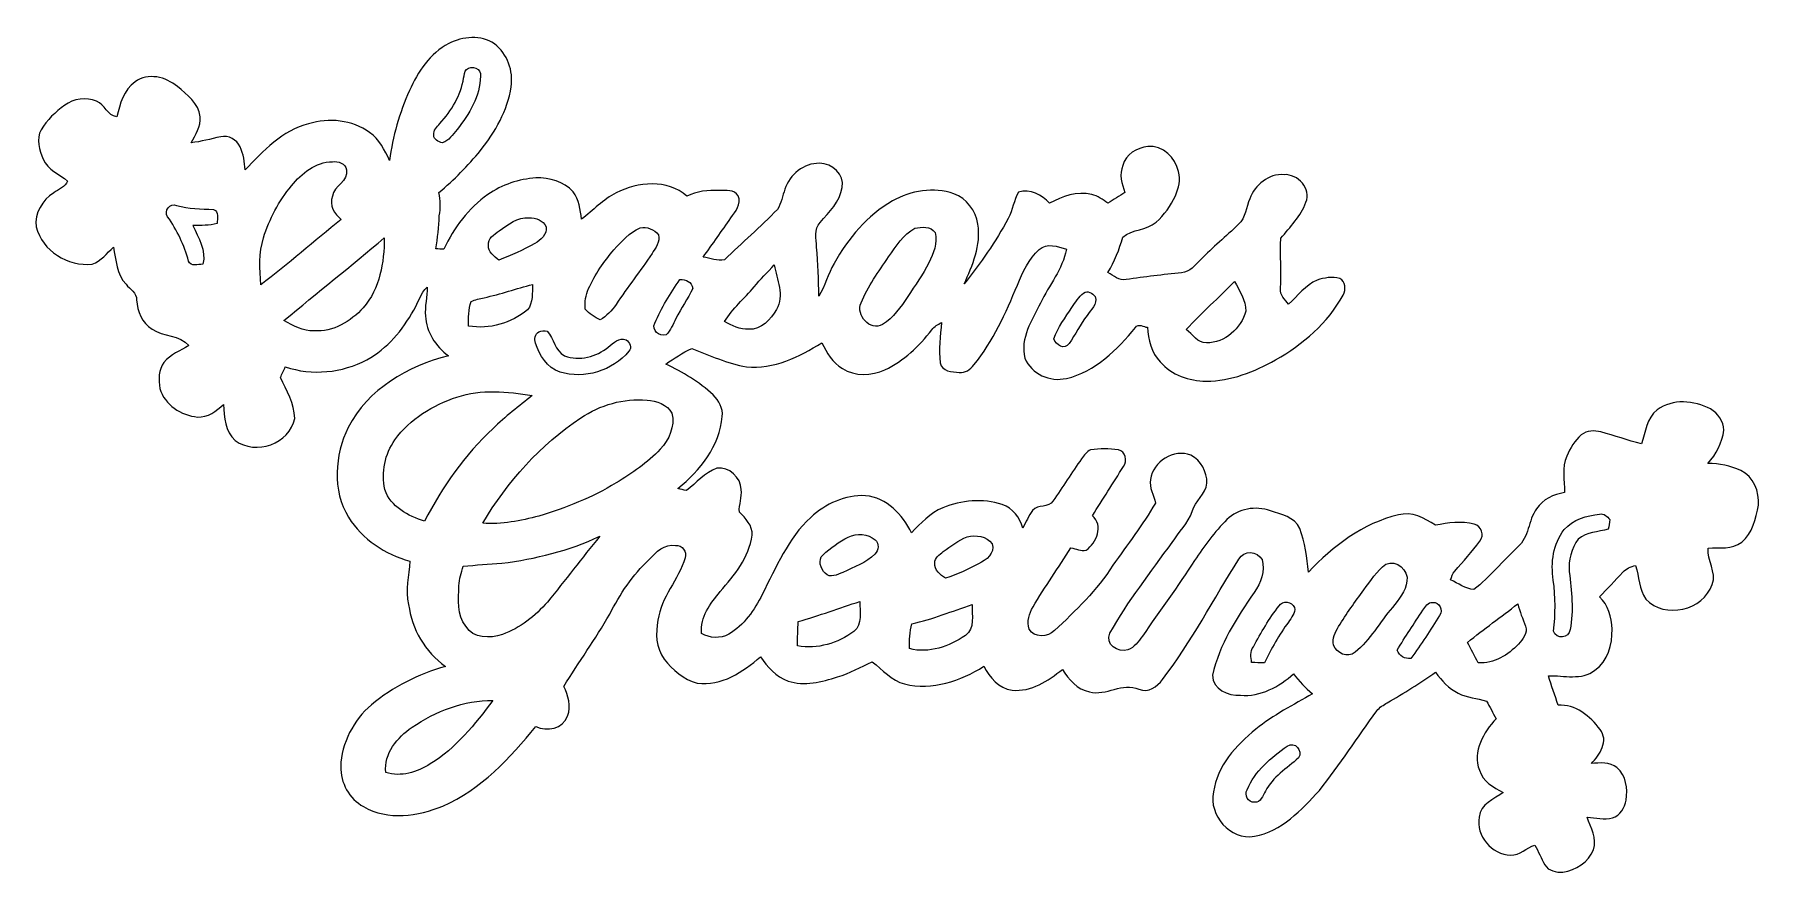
# Model space of a CAD drawing. Header units: centimetres. Extents: x -13.3 to 13.3, y -6.5 to 6.5.
import ezdxf

# ---------------------------------------------------------------- set-up
doc = ezdxf.new("R2010")
doc.units = ezdxf.units.CM
doc.header["$MEASUREMENT"] = 0
doc.layers.add('Camada 1', color=7, linetype='Continuous')

msp = doc.modelspace()

# ---------------------------------------------------------------- linework, layer by layer
at = {"layer": 'Camada 1', "color": 156}
for points, knots in [([(-6.88445, 6.31647), (-6.66784, 6.42408), (-6.38598, 6.45548), (-6.17889, 6.30977), (-6.17889, 6.30977), (-5.98063, 6.15879), (-5.88398, 5.89209), (-5.92208, 5.64761), (-5.92208, 5.64761), (-5.97322, 5.28002), (-6.17007, 4.9537), (-6.3955, 4.66653), (-6.3955, 4.66653), (-6.58883, 4.43159), (-6.80225, 4.21357), (-7.03579, 4.01849), (-7.03579, 4.01849), (-7.01216, 3.8996), (-7.00863, 3.77859), (-7.02944, 3.65901), (-7.02944, 3.65901), (-7.03545, 3.48755), (-7.05838, 3.31823), (-7.08235, 3.14854), (-7.08235, 3.14854), (-7.04074, 3.14783), (-6.99947, 3.14713), (-6.95783, 3.14642), (-6.95783, 3.14642), (-6.80507, 3.47698), (-6.58035, 3.77754), (-6.28049, 3.9878), (-6.28049, 3.9878), (-6.0639, 4.1409), (-5.80284, 4.22416), (-5.53966, 4.24532), (-5.53966, 4.24532), (-5.3333, 4.2478), (-5.10611, 4.1924), (-4.96746, 4.02836), (-4.96746, 4.02836), (-4.86938, 3.91125), (-4.85527, 3.75214), (-4.83551, 3.6068), (-4.83551, 3.6068), (-4.65666, 3.74156), (-4.50568, 3.91512), (-4.30035, 4.01214), (-4.30035, 4.01214), (-3.96733, 4.18889), (-3.51296, 4.22344), (-3.21203, 3.96487), (-3.21203, 3.96487), (-3.05611, 4.03613), (-2.88536, 4.0587), (-2.71533, 4.04953), (-2.71533, 4.04953), (-2.61479, 4.04001), (-2.47791, 4.07423), (-2.41899, 3.96662), (-2.41899, 3.96662), (-2.37031, 3.83892), (-2.4645, 3.72497), (-2.53223, 3.62654), (-2.53223, 3.62654), (-2.67616, 3.42652), (-2.8141, 3.22262), (-2.9598, 3.02401), (-2.9598, 3.02401), (-2.85291, 3.00143), (-2.74284, 2.96192), (-2.63243, 2.98167), (-2.63243, 2.98167), (-2.36536, 3.24626), (-2.07256, 3.48438), (-1.81539, 3.7592), (-1.81539, 3.7592), (-1.75153, 3.85127), (-1.74025, 3.96768), (-1.69898, 4.07034), (-1.69898, 4.07034), (-1.62524, 4.29506), (-1.40723, 4.47392), (-1.16557, 4.46933), (-1.16557, 4.46933), (-0.97472, 4.4725), (-0.77927, 4.29718), (-0.81879, 4.09716), (-0.81879, 4.09716), (-0.84949, 3.87772), (-1.02022, 3.71686), (-1.15675, 3.55528), (-1.15675, 3.55528), (-1.25694, 3.45546), (-1.21038, 3.3027), (-1.21462, 3.17675), (-1.21462, 3.17675), (-1.18497, 2.92522), (-1.17722, 2.67229), (-1.17934, 2.41899), (-1.17934, 2.41899), (-1.07702, 2.57598), (-1.03575, 2.76224), (-0.94262, 2.92417), (-0.94262, 2.92417), (-0.72636, 3.31082), (-0.42932, 3.66572), (-0.04268, 3.89042), (-0.04268, 3.89042), (0.242, 4.046), (0.59407, 4.10915), (0.90487, 3.99837), (0.90487, 3.99837), (1.10559, 3.92711), (1.24249, 3.73591), (1.27494, 3.52953), (1.27494, 3.52953), (1.33032, 3.20674), (1.19097, 2.8963), (1.06398, 2.60809), (1.06398, 2.60809), (1.3155, 2.927), (1.55292, 3.26107), (1.74308, 3.62055), (1.74308, 3.62055), (1.81715, 3.74685), (1.82491, 3.90065), (1.90429, 4.02378), (1.90429, 4.02378), (2.08104, 4.08869), (2.2606, 3.97686), (2.38125, 3.85409), (2.38125, 3.85409), (2.57774, 3.96134), (2.80599, 4.04176), (3.03142, 3.98921), (3.03142, 3.98921), (3.12454, 3.96628), (3.20357, 3.90983), (3.28012, 3.85409), (3.28012, 3.85409), (3.36797, 3.90913), (3.45687, 3.96239), (3.54365, 4.01954), (3.54365, 4.01954), (3.4932, 4.1522), (3.44945, 4.2986), (3.51189, 4.43583), (3.51189, 4.43583), (3.55211, 4.61256), (3.72957, 4.70817), (3.89748, 4.72792), (3.89748, 4.72792), (4.12467, 4.74802), (4.32752, 4.55682), (4.36879, 4.34057), (4.36879, 4.34057), (4.40831, 4.21569), (4.36915, 4.08445), (4.32082, 3.9684), (4.32082, 3.9684), (4.25026, 3.81423), (4.14901, 3.67347), (4.02271, 3.56093), (4.02271, 3.56093), (3.8802, 3.42688), (3.65653, 3.46357), (3.51225, 3.33128), (3.51225, 3.33128), (3.45651, 3.14077), (3.38349, 2.95592), (3.28153, 2.78482), (3.28153, 2.78482), (3.36902, 2.73755), (3.45334, 2.64829), (3.56234, 2.67723), (3.56234, 2.67723), (3.84668, 2.71604), (4.13173, 2.75307), (4.41747, 2.782), (4.41747, 2.782), (4.54695, 2.78553), (4.62104, 2.90405), (4.70887, 2.98167), (4.70887, 2.98167), (4.89303, 3.175), (5.1047, 3.33833), (5.29237, 3.52812), (5.29237, 3.52812), (5.40773, 3.62761), (5.40773, 3.79306), (5.4691, 3.9236), (5.4691, 3.9236), (5.54955, 4.13702), (5.76014, 4.31341), (5.99722, 4.294), (5.99722, 4.294), (6.20606, 4.30954), (6.42972, 4.07212), (6.33129, 3.86785), (6.33129, 3.86785), (6.26039, 3.64878), (6.08576, 3.49037), (5.94854, 3.31328), (5.94854, 3.31328), (5.92983, 3.05505), (5.96087, 2.79541), (5.94147, 2.53646), (5.94147, 2.53646), (5.92454, 2.43628), (6.01661, 2.37067), (6.06602, 2.29551), (6.06602, 2.29551), (6.20781, 2.42429), (6.3267, 2.59045), (6.50768, 2.667), (6.50768, 2.667), (6.61775, 2.7044), (6.74122, 2.7245), (6.85482, 2.69239), (6.85482, 2.69239), (6.95042, 2.64795), (6.95537, 2.51882), (6.90633, 2.43769), (6.90633, 2.43769), (6.67702, 2.00377), (6.28685, 1.67852), (5.86739, 1.43615), (5.86739, 1.43615), (5.53931, 1.25518), (5.1763, 1.10878), (4.79602, 1.11054), (4.79602, 1.11054), (4.53424, 1.11195), (4.25979, 1.20156), (4.08727, 1.40687), (4.08727, 1.40687), (3.94757, 1.54763), (3.90455, 1.74978), (3.89149, 1.94062), (3.89149, 1.94062), (3.83046, 1.94486), (3.75002, 2.00342), (3.70592, 1.93852), (3.70592, 1.93852), (3.42406, 1.59807), (3.08785, 1.25236), (2.64054, 1.15217), (2.64054, 1.15217), (2.38901, 1.09185), (2.09902, 1.2199), (2.0006, 1.46402), (2.0006, 1.46402), (1.92088, 1.772), (2.11137, 2.05034), (2.24189, 2.31315), (2.24189, 2.31315), (2.37172, 2.59115), (2.5848, 2.8335), (2.63983, 3.14325), (2.63983, 3.14325), (2.51037, 3.19193), (2.3389, 3.24379), (2.22144, 3.14184), (2.22144, 3.14184), (2.05351, 3.00002), (1.97202, 2.78799), (1.88489, 2.59257), (1.88489, 2.59257), (1.70709, 2.15971), (1.50988, 1.7272), (1.21391, 1.36065), (1.21391, 1.36065), (1.15922, 1.29046), (1.08126, 1.23189), (0.98707, 1.24319), (0.98707, 1.24319), (0.87911, 1.25341), (0.71754, 1.2573), (0.69461, 1.39206), (0.69461, 1.39206), (0.66674, 1.59807), (0.69427, 1.80798), (0.71578, 2.01365), (0.71578, 2.01365), (0.66004, 1.98472), (0.6043, 1.95192), (0.56585, 1.90112), (0.56585, 1.90112), (0.37007, 1.65028), (0.13299, 1.41958), (-0.15909, 1.28551), (-0.15909, 1.28551), (-0.36583, 1.19133), (-0.61736, 1.18251), (-0.81455, 1.30457), (-0.81455, 1.30457), (-0.96626, 1.39206), (-1.05304, 1.55117), (-1.12959, 1.7018), (-1.12959, 1.7018), (-1.47672, 1.48412), (-1.87218, 1.29151), (-2.2934, 1.32927), (-2.2934, 1.32927), (-2.58655, 1.38465), (-2.86137, 1.50529), (-3.13796, 1.61325), (-3.13796, 1.61325), (-3.278, 1.54481), (-3.40995, 1.46261), (-3.5373, 1.37337), (-3.5373, 1.37337), (-3.27413, 1.24882), (-3.02048, 1.09714), (-2.8067, 0.89782), (-2.8067, 0.89782), (-2.72308, 0.80892), (-2.64795, 0.69356), (-2.66664, 0.56549), (-2.66664, 0.56549), (-2.70544, 0.11041), (-3.00601, -0.26775), (-3.35033, -0.54397), (-3.35033, -0.54397), (-3.30658, -0.55597), (-3.26354, -0.57291), (-3.21768, -0.57714), (-3.21768, -0.57714), (-3.06351, -0.46036), (-2.93758, -0.29703), (-2.74884, -0.23283), (-2.74884, -0.23283), (-2.5608, -0.20496), (-2.37701, -0.37499), (-2.37455, -0.56268), (-2.37455, -0.56268), (-2.35549, -0.67909), (-2.41158, -0.7934), (-2.40276, -0.90805), (-2.40276, -0.90805), (-2.30857, -1.00646), (-2.19321, -1.11583), (-2.20698, -1.26576), (-2.20698, -1.26576), (-2.24895, -1.60937), (-2.48002, -1.88241), (-2.6984, -2.1343), (-2.6984, -2.1343), (-2.84692, -2.31775), (-3.01166, -2.52764), (-2.9845, -2.77917), (-2.9845, -2.77917), (-2.85962, -2.85608), (-2.69521, -2.86597), (-2.5668, -2.79082), (-2.5668, -2.79082), (-2.33079, -2.6536), (-2.16853, -2.42005), (-2.05034, -2.1791), (-2.05034, -2.1791), (-1.83727, -1.76247), (-1.6524, -1.3148), (-1.3021, -0.9906), (-1.3021, -0.9906), (-1.07314, -0.78422), (-0.77082, -0.63887), (-0.4572, -0.65687), (-0.4572, -0.65687), (-0.13158, -0.68721), (0.11747, -0.94614), (0.25082, -1.22872), (0.25082, -1.22872), (0.39722, -1.08444), (0.53657, -0.92145), (0.73271, -0.84384), (0.73271, -0.84384), (1.02022, -0.72565), (1.35361, -0.69497), (1.65169, -0.79233), (1.65169, -0.79233), (1.81468, -0.84561), (1.92369, -0.99518), (1.96919, -1.15534), (1.96919, -1.15534), (2.01329, -1.0615), (2.06058, -0.96838), (2.12019, -0.88335), (2.12019, -0.88335), (2.1985, -0.78598), (2.36748, -0.85054), (2.43346, -0.73871), (2.43346, -0.73871), (2.58514, -0.52422), (2.72415, -0.30127), (2.87513, -0.08678), (2.87513, -0.08678), (2.91535, -0.03562), (2.9538, 0.02292), (3.01378, 0.05257), (3.01378, 0.05257), (3.1556, 0.06984), (3.30093, 0.0695), (3.44275, 0.05186), (3.44275, 0.05186), (3.55564, 0.02857), (3.58315, -0.1203), (3.52, -0.2053), (3.52, -0.2053), (3.36515, -0.46107), (3.19933, -0.71013), (3.042, -0.96448), (3.042, -0.96448), (3.21627, -1.11794), (3.1062, -1.38289), (2.94464, -1.49684), (2.94464, -1.49684), (2.86456, -1.51129), (2.78729, -1.47601), (2.71144, -1.45803), (2.71144, -1.45803), (2.51812, -1.76354), (2.31174, -2.06092), (2.12653, -2.37101), (2.12653, -2.37101), (2.06199, -2.47261), (2.0327, -2.59679), (2.0655, -2.71463), (2.0655, -2.71463), (2.14277, -2.84902), (2.35691, -2.84585), (2.45533, -2.73755), (2.45533, -2.73755), (2.78623, -2.43099), (3.11043, -2.10925), (3.35879, -1.73036), (3.35879, -1.73036), (3.57893, -1.41216), (3.81952, -1.10525), (4.01284, -0.77011), (4.01284, -0.77011), (3.99062, -0.64769), (3.91125, -0.53269), (3.93805, -0.40428), (3.93805, -0.40428), (3.97722, -0.12982), (4.2986, 0.07196), (4.55999, -0.03315), (4.55999, -0.03315), (4.71628, -0.11219), (4.81259, -0.28821), (4.8073, -0.46143), (4.8073, -0.46143), (4.79036, -0.6357), (4.62845, -0.73907), (4.57941, -0.89992), (4.57941, -0.89992), (4.5159, -1.08232), (4.37515, -1.2199), (4.26931, -1.37759), (4.26931, -1.37759), (3.94334, -1.83938), (3.58422, -2.28106), (3.31294, -2.77883), (3.31294, -2.77883), (3.22438, -2.93792), (3.44382, -3.09068), (3.58705, -3.03283), (3.58705, -3.03283), (3.69111, -3.00107), (3.75214, -2.90512), (3.81246, -2.82187), (3.81246, -2.82187), (4.08199, -2.43382), (4.36033, -2.0521), (4.61856, -1.65629), (4.61856, -1.65629), (4.76566, -1.43191), (4.92653, -1.21425), (5.11668, -1.0241), (5.11668, -1.0241), (5.29271, -0.85443), (5.55766, -0.80963), (5.7859, -0.8883), (5.7859, -0.8883), (5.95171, -0.94333), (6.15843, -0.98424), (6.23817, -1.16099), (6.23817, -1.16099), (6.32354, -1.37548), (6.34471, -1.60867), (6.37504, -1.83585), (6.37504, -1.83585), (6.74933, -1.43262), (7.21571, -1.0795), (7.76004, -0.95284), (7.76004, -0.95284), (7.9643, -0.89746), (8.16785, -0.9973), (8.33049, -1.113), (8.33049, -1.113), (8.52699, -1.07456), (8.73407, -1.04457), (8.93127, -1.09607), (8.93127, -1.09607), (9.04521, -1.12006), (9.09002, -1.27), (9.01629, -1.35643), (9.01629, -1.35643), (8.89881, -1.52047), (8.75841, -1.66652), (8.62894, -1.82068), (8.62894, -1.82068), (8.59472, -1.85773), (8.58237, -1.90675), (8.56543, -1.95262), (8.56543, -1.95262), (8.68079, -2.01012), (8.79298, -2.09373), (8.92527, -2.10431), (8.92527, -2.10431), (9.17151, -1.91099), (9.37083, -1.6637), (9.59801, -1.44814), (9.59801, -1.44814), (9.77935, -1.29892), (9.75676, -1.03716), (9.89224, -0.85794), (9.89224, -0.85794), (9.98677, -0.70908), (10.15612, -0.63712), (10.32369, -0.60749), (10.32369, -0.60749), (10.32474, -0.42087), (10.27289, -0.22189), (10.3579, -0.04585), (10.3579, -0.04585), (10.41188, 0.07479), (10.47784, 0.19649), (10.58121, 0.28187), (10.58121, 0.28187), (10.66517, 0.35172), (10.78301, 0.35312), (10.88424, 0.32631), (10.88424, 0.32631), (11.09379, 0.27023), (11.29875, 0.19685), (11.50902, 0.14323), (11.50902, 0.14323), (11.5704, 0.32349), (11.59016, 0.53903), (11.74996, 0.66569), (11.74996, 0.66569), (11.98879, 0.84525), (12.32076, 0.81209), (12.5737, 0.6805), (12.5737, 0.6805), (12.69047, 0.61312), (12.7716, 0.48894), (12.78113, 0.35348), (12.78113, 0.35348), (12.75045, 0.16262), (12.66296, -0.01622), (12.53384, -0.1598), (12.53384, -0.1598), (12.70706, -0.1605), (12.88062, -0.19719), (13.03867, -0.26882), (13.03867, -0.26882), (13.24044, -0.35594), (13.329, -0.59831), (13.31348, -0.80432), (13.31348, -0.80432), (13.2708, -1.00787), (13.2221, -1.23472), (13.05453, -1.37478), (13.05453, -1.37478), (12.9053, -1.48978), (12.71164, -1.4545), (12.53737, -1.46402), (12.53737, -1.46402), (12.51549, -1.65664), (12.67142, -1.83091), (12.60157, -2.02352), (12.60157, -2.02352), (12.46258, -2.42639), (11.86956, -2.56292), (11.57427, -2.25142), (11.57427, -2.25142), (11.47444, -2.09727), (11.46986, -1.9057), (11.41906, -1.73389), (11.41906, -1.73389), (11.34426, -1.74978), (11.2709, -1.77765), (11.22115, -1.83797), (11.22115, -1.83797), (11.10014, -1.96391), (10.98373, -2.09408), (10.85956, -2.2165), (10.85956, -2.2165), (11.00454, -2.33927), (11.04265, -2.53471), (11.0557, -2.71497), (11.0557, -2.71497), (11.0617, -2.94852), (10.99467, -3.20886), (10.79146, -3.34785), (10.79146, -3.34785), (10.58615, -3.50838), (10.31416, -3.42582), (10.07745, -3.43429), (10.07745, -3.43429), (10.11449, -3.58916), (10.17939, -3.73556), (10.22208, -3.88902), (10.22208, -3.88902), (10.49019, -3.86537), (10.71986, -4.05977), (10.8712, -4.2612), (10.8712, -4.2612), (11.00737, -4.43442), (10.86696, -4.65666), (10.73643, -4.78754), (10.73643, -4.78754), (10.86908, -4.77414), (11.02042, -4.75933), (11.13119, -4.84928), (11.13119, -4.84928), (11.27159, -4.96992), (11.30053, -5.1763), (11.27125, -5.34987), (11.27125, -5.34987), (11.25361, -5.4691), (11.17917, -5.58411), (11.0624, -5.62504), (11.0624, -5.62504), (10.93328, -5.65538), (10.80135, -5.62468), (10.67187, -5.61552), (10.67187, -5.61552), (10.72727, -5.77497), (10.82498, -5.94254), (10.76888, -6.11575), (10.76888, -6.11575), (10.69199, -6.30731), (10.49655, -6.4322), (10.29723, -6.46148), (10.29723, -6.46148), (10.19632, -6.46711), (10.07321, -6.44525), (10.01923, -6.34929), (10.01923, -6.34929), (9.96102, -6.25016), (9.92258, -6.14115), (9.86367, -6.04307), (9.86367, -6.04307), (9.7349, -6.08576), (9.63436, -6.20642), (9.49006, -6.19865), (9.49006, -6.19865), (9.20326, -6.1923), (8.94715, -5.90196), (9.00818, -5.6134), (9.00818, -5.6134), (9.01876, -5.40914), (9.23783, -5.3361), (9.37823, -5.23239), (9.37823, -5.23239), (9.22619, -5.15866), (9.06356, -5.06411), (9.011, -4.89162), (9.011, -4.89162), (8.8974, -4.60092), (9.07555, -4.3053), (9.26641, -4.09504), (9.26641, -4.09504), (9.21561, -4.00578), (9.17327, -3.91159), (9.11789, -3.82551), (9.11789, -3.82551), (8.97395, -3.7793), (8.81803, -3.77331), (8.68257, -3.70204), (8.68257, -3.70204), (8.53651, -3.6322), (8.42856, -3.50697), (8.33437, -3.37925), (8.33437, -3.37925), (8.09237, -3.54576), (7.84401, -3.70311), (7.58966, -3.84951), (7.58966, -3.84951), (7.53073, -3.88408), (7.46936, -3.91865), (7.42738, -3.97369), (7.42738, -3.97369), (7.12964, -4.3808), (6.8594, -4.80871), (6.54156, -5.201), (6.54156, -5.201), (6.26568, -5.50157), (5.96053, -5.83247), (5.54036, -5.90832), (5.54036, -5.90832), (5.16784, -5.97146), (4.83059, -5.58482), (4.90889, -5.22534), (4.90889, -5.22534), (4.96605, -4.82106), (5.25744, -4.50427), (5.56331, -4.25803), (5.56331, -4.25803), (5.83035, -4.03859), (6.13974, -3.88231), (6.43748, -3.71016), (6.43748, -3.71016), (6.32529, -3.62267), (6.22511, -3.52), (6.14539, -3.40184), (6.14539, -3.40184), (5.92137, -3.60045), (5.63562, -3.76202), (5.32587, -3.73274), (5.32587, -3.73274), (5.13749, -3.74332), (4.89091, -3.64418), (4.89338, -3.42335), (4.89338, -3.42335), (4.99955, -2.95346), (5.26413, -2.53894), (5.53614, -2.14806), (5.53614, -2.14806), (5.64056, -2.00413), (5.70864, -1.81997), (5.65784, -1.64287), (5.65784, -1.64287), (5.5894, -1.50388), (5.37104, -1.49153), (5.30224, -1.63653), (5.30224, -1.63653), (4.90502, -2.25071), (4.57093, -2.90724), (4.12433, -3.48896), (4.12433, -3.48896), (4.04106, -3.60398), (3.9056, -3.70416), (3.75813, -3.64067), (3.75813, -3.64067), (3.50448, -3.52602), (3.25508, -3.75143), (2.99649, -3.68017), (2.99649, -3.68017), (2.80528, -3.64771), (2.67864, -3.48826), (2.57986, -3.33516), (2.57986, -3.33516), (2.36007, -3.50979), (2.09832, -3.68899), (1.80304, -3.65407), (1.80304, -3.65407), (1.60055, -3.62832), (1.45591, -3.45863), (1.36842, -3.28682), (1.36842, -3.28682), (1.01035, -3.51754), (0.57043, -3.66112), (0.14534, -3.56022), (0.14534, -3.56022), (-0.06032, -3.51189), (-0.19015, -3.33621), (-0.35277, -3.21804), (-0.35277, -3.21804), (-0.53162, -3.29352), (-0.69885, -3.39831), (-0.88759, -3.45086), (-0.88759, -3.45086), (-1.131, -3.52848), (-1.40088, -3.59974), (-1.65206, -3.51437), (-1.65206, -3.51437), (-1.83549, -3.44769), (-1.97202, -3.29917), (-2.07785, -3.14042), (-2.07785, -3.14042), (-2.34526, -3.3729), (-2.67899, -3.59974), (-3.05152, -3.54787), (-3.05152, -3.54787), (-3.25931, -3.49108), (-3.43252, -3.34291), (-3.562, -3.175), (-3.562, -3.175), (-3.69005, -3.00426), (-3.69746, -2.77636), (-3.65794, -2.57457), (-3.65794, -2.57457), (-3.61209, -2.21826), (-3.33621, -1.95438), (-3.2399, -1.61642), (-3.2399, -1.61642), (-3.2064, -1.5194), (-3.28188, -1.41111), (-3.38771, -1.42558), (-3.38771, -1.42558), (-3.55917, -1.3903), (-3.6844, -1.5307), (-3.79448, -1.63829), (-3.79448, -1.63829), (-4.04707, -1.88029), (-4.24532, -2.17382), (-4.40231, -2.48496), (-4.40231, -2.48496), (-4.62421, -2.8649), (-4.87785, -3.22509), (-5.11033, -3.59833), (-5.11033, -3.59833), (-5.04401, -3.73803), (-4.98615, -3.90277), (-5.05459, -4.05411), (-5.05459, -4.05411), (-5.11774, -4.25097), (-5.3735, -4.30142), (-5.54248, -4.21357), (-5.54248, -4.21357), (-5.93478, -4.70712), (-6.38844, -5.18442), (-6.97476, -5.44264), (-6.97476, -5.44264), (-7.35753, -5.60351), (-7.82355, -5.66949), (-8.1975, -5.45007), (-8.1975, -5.45007), (-8.41939, -5.33152), (-8.55486, -5.08316), (-8.55027, -4.8341), (-8.55027, -4.8341), (-8.53757, -4.46722), (-8.35342, -4.11938), (-8.07684, -3.88231), (-8.07684, -3.88231), (-7.74559, -3.60398), (-7.35047, -3.40924), (-6.93632, -3.2893), (-6.93632, -3.2893), (-7.24853, -3.06599), (-7.45489, -2.71285), (-7.50252, -2.33291), (-7.50252, -2.33291), (-7.55685, -2.11172), (-7.5004, -1.88841), (-7.48417, -1.66687), (-7.48417, -1.66687), (-7.86448, -1.56279), (-8.21866, -1.32679), (-8.42962, -0.98989), (-8.42962, -0.98989), (-8.68221, -0.57255), (-8.64411, -0.03033), (-8.43527, 0.39652), (-8.43527, 0.39652), (-8.13188, 0.98424), (-7.51382, 1.34479), (-6.88974, 1.50283), (-6.88974, 1.50283), (-7.09048, 1.64324), (-7.22736, 1.86831), (-7.24322, 2.11454), (-7.24322, 2.11454), (-7.25769, 2.26447), (-7.21289, 2.41123), (-7.21465, 2.5608), (-7.21465, 2.5608), (-7.31872, 2.46486), (-7.354, 2.32304), (-7.42421, 2.20415), (-7.42421, 2.20415), (-7.5967, 1.89688), (-7.83201, 1.6122), (-8.14528, 1.4411), (-8.14528, 1.4411), (-8.52699, 1.23754), (-8.99371, 1.18921), (-9.40435, 1.33173), (-9.40435, 1.33173), (-9.4301, 1.27669), (-9.45515, 1.22132), (-9.47984, 1.16557), (-9.47984, 1.16557), (-9.38353, 0.96697), (-9.26465, 0.76129), (-9.25865, 0.53586), (-9.25865, 0.53586), (-9.33273, 0.14393), (-9.86402, -0.04056), (-10.17728, 0.19402), (-10.17728, 0.19402), (-10.33285, 0.33126), (-10.34944, 0.55633), (-10.3565, 0.74965), (-10.3565, 0.74965), (-10.46868, 0.6484), (-10.59885, 0.54609), (-10.75901, 0.55633), (-10.75901, 0.55633), (-11.01055, 0.58103), (-11.26842, 0.74436), (-11.33862, 0.9973), (-11.33862, 0.9973), (-11.36156, 1.13171), (-11.36262, 1.28551), (-11.27548, 1.39876), (-11.27548, 1.39876), (-11.17847, 1.52505), (-11.02112, 1.57621), (-10.8913, 1.65946), (-10.8913, 1.65946), (-11.037, 1.82808), (-11.28571, 1.78681), (-11.45751, 1.91381), (-11.45751, 1.91381), (-11.61661, 2.00447), (-11.6914, 2.18651), (-11.6967, 2.36326), (-11.6967, 2.36326), (-11.69317, 2.47227), (-11.799, 2.52906), (-11.86074, 2.60314), (-11.86074, 2.60314), (-12.00573, 2.75731), (-12.01807, 2.98062), (-12.05406, 3.17816), (-12.05406, 3.17816), (-12.1539, 3.08044), (-12.24738, 2.96403), (-12.3825, 2.91394), (-12.3825, 2.91394), (-12.7582, 2.87197), (-13.15191, 3.1182), (-13.24645, 3.49037), (-13.24645, 3.49037), (-13.2722, 3.6978), (-13.1512, 3.9063), (-12.97552, 4.0125), (-12.97552, 4.0125), (-12.90178, 4.06964), (-12.79701, 4.10138), (-12.76103, 4.19522), (-12.76103, 4.19522), (-12.89155, 4.30072), (-13.06759, 4.36808), (-13.13885, 4.53178), (-13.13885, 4.53178), (-13.19812, 4.67218), (-13.24998, 4.84433), (-13.16813, 4.98651), (-13.16813, 4.98651), (-13.081, 5.13927), (-12.94906, 5.26167), (-12.80689, 5.36327), (-12.80689, 5.36327), (-12.6693, 5.46593), (-12.47598, 5.49168), (-12.31723, 5.425), (-12.31723, 5.425), (-12.18635, 5.37739), (-12.14931, 5.20347), (-12.00185, 5.18617), (-12.00185, 5.18617), (-11.95211, 5.38268), (-11.90096, 5.60317), (-11.72104, 5.72416), (-11.72104, 5.72416), (-11.52277, 5.87268), (-11.24585, 5.80178), (-11.06875, 5.6536), (-11.06875, 5.6536), (-10.92059, 5.52944), (-10.73961, 5.39503), (-10.71809, 5.18724), (-10.71809, 5.18724), (-10.70362, 5.03907), (-10.79287, 4.91031), (-10.85779, 4.78508), (-10.85779, 4.78508), (-10.70292, 4.80236), (-10.55299, 4.8454), (-10.40095, 4.87715), (-10.40095, 4.87715), (-10.28135, 4.90607), (-10.15082, 4.8341), (-10.10284, 4.72263), (-10.10284, 4.72263), (-10.04852, 4.61186), (-10.02982, 4.48875), (-10.02452, 4.36633), (-10.02452, 4.36633), (-9.74372, 4.65666), (-9.45338, 4.9784), (-9.04451, 5.07787), (-9.04451, 5.07787), (-8.7323, 5.17771), (-8.37388, 5.13785), (-8.10542, 4.94454), (-8.10542, 4.94454), (-7.9516, 4.8447), (-7.8761, 4.67077), (-7.79604, 4.51309), (-7.79604, 4.51309), (-7.74982, 4.8849), (-7.64117, 5.24827), (-7.49123, 5.59082), (-7.49123, 5.59082), (-7.3607, 5.8801), (-7.17267, 6.16549), (-6.88445, 6.31647)], [0, 0, 0, 0, 0.00392157, 0.00392157, 0.00392157, 0.00392157, 0.00784314, 0.00784314, 0.00784314, 0.00784314, 0.01176471, 0.01176471, 0.01176471, 0.01176471, 0.01568627, 0.01568627, 0.01568627, 0.01568627, 0.01960784, 0.01960784, 0.01960784, 0.01960784, 0.02352941, 0.02352941, 0.02352941, 0.02352941, 0.02745098, 0.02745098, 0.02745098, 0.02745098, 0.03137255, 0.03137255, 0.03137255, 0.03137255, 0.03529412, 0.03529412, 0.03529412, 0.03529412, 0.03921569, 0.03921569, 0.03921569, 0.03921569, 0.04313725, 0.04313725, 0.04313725, 0.04313725, 0.04705882, 0.04705882, 0.04705882, 0.04705882, 0.05098039, 0.05098039, 0.05098039, 0.05098039, 0.05490196, 0.05490196, 0.05490196, 0.05490196, 0.05882353, 0.05882353, 0.05882353, 0.05882353, 0.0627451, 0.0627451, 0.0627451, 0.0627451, 0.06666667, 0.06666667, 0.06666667, 0.06666667, 0.07058824, 0.07058824, 0.07058824, 0.07058824, 0.0745098, 0.0745098, 0.0745098, 0.0745098, 0.07843137, 0.07843137, 0.07843137, 0.07843137, 0.08235294, 0.08235294, 0.08235294, 0.08235294, 0.08627451, 0.08627451, 0.08627451, 0.08627451, 0.09019608, 0.09019608, 0.09019608, 0.09019608, 0.09411765, 0.09411765, 0.09411765, 0.09411765, 0.09803922, 0.09803922, 0.09803922, 0.09803922, 0.10196078, 0.10196078, 0.10196078, 0.10196078, 0.10588235, 0.10588235, 0.10588235, 0.10588235, 0.10980392, 0.10980392, 0.10980392, 0.10980392, 0.11372549, 0.11372549, 0.11372549, 0.11372549, 0.11764706, 0.11764706, 0.11764706, 0.11764706, 0.12156863, 0.12156863, 0.12156863, 0.12156863, 0.1254902, 0.1254902, 0.1254902, 0.1254902, 0.12941176, 0.12941176, 0.12941176, 0.12941176, 0.13333333, 0.13333333, 0.13333333, 0.13333333, 0.1372549, 0.1372549, 0.1372549, 0.1372549, 0.14117647, 0.14117647, 0.14117647, 0.14117647, 0.14509804, 0.14509804, 0.14509804, 0.14509804, 0.14901961, 0.14901961, 0.14901961, 0.14901961, 0.15294118, 0.15294118, 0.15294118, 0.15294118, 0.15686275, 0.15686275, 0.15686275, 0.15686275, 0.16078431, 0.16078431, 0.16078431, 0.16078431, 0.16470588, 0.16470588, 0.16470588, 0.16470588, 0.16862745, 0.16862745, 0.16862745, 0.16862745, 0.17254902, 0.17254902, 0.17254902, 0.17254902, 0.17647059, 0.17647059, 0.17647059, 0.17647059, 0.18039216, 0.18039216, 0.18039216, 0.18039216, 0.18431373, 0.18431373, 0.18431373, 0.18431373, 0.18823529, 0.18823529, 0.18823529, 0.18823529, 0.19215686, 0.19215686, 0.19215686, 0.19215686, 0.19607843, 0.19607843, 0.19607843, 0.19607843, 0.2, 0.2, 0.2, 0.2, 0.20392157, 0.20392157, 0.20392157, 0.20392157, 0.20784314, 0.20784314, 0.20784314, 0.20784314, 0.21176471, 0.21176471, 0.21176471, 0.21176471, 0.21568627, 0.21568627, 0.21568627, 0.21568627, 0.21960784, 0.21960784, 0.21960784, 0.21960784, 0.22352941, 0.22352941, 0.22352941, 0.22352941, 0.22745098, 0.22745098, 0.22745098, 0.22745098, 0.23137255, 0.23137255, 0.23137255, 0.23137255, 0.23529412, 0.23529412, 0.23529412, 0.23529412, 0.23921569, 0.23921569, 0.23921569, 0.23921569, 0.24313725, 0.24313725, 0.24313725, 0.24313725, 0.24705882, 0.24705882, 0.24705882, 0.24705882, 0.25098039, 0.25098039, 0.25098039, 0.25098039, 0.25490196, 0.25490196, 0.25490196, 0.25490196, 0.25882353, 0.25882353, 0.25882353, 0.25882353, 0.2627451, 0.2627451, 0.2627451, 0.2627451, 0.26666667, 0.26666667, 0.26666667, 0.26666667, 0.27058824, 0.27058824, 0.27058824, 0.27058824, 0.2745098, 0.2745098, 0.2745098, 0.2745098, 0.27843137, 0.27843137, 0.27843137, 0.27843137, 0.28235294, 0.28235294, 0.28235294, 0.28235294, 0.28627451, 0.28627451, 0.28627451, 0.28627451, 0.29019608, 0.29019608, 0.29019608, 0.29019608, 0.29411765, 0.29411765, 0.29411765, 0.29411765, 0.29803922, 0.29803922, 0.29803922, 0.29803922, 0.30196078, 0.30196078, 0.30196078, 0.30196078, 0.30588235, 0.30588235, 0.30588235, 0.30588235, 0.30980392, 0.30980392, 0.30980392, 0.30980392, 0.31372549, 0.31372549, 0.31372549, 0.31372549, 0.31764706, 0.31764706, 0.31764706, 0.31764706, 0.32156863, 0.32156863, 0.32156863, 0.32156863, 0.3254902, 0.3254902, 0.3254902, 0.3254902, 0.32941176, 0.32941176, 0.32941176, 0.32941176, 0.33333333, 0.33333333, 0.33333333, 0.33333333, 0.3372549, 0.3372549, 0.3372549, 0.3372549, 0.34117647, 0.34117647, 0.34117647, 0.34117647, 0.34509804, 0.34509804, 0.34509804, 0.34509804, 0.34901961, 0.34901961, 0.34901961, 0.34901961, 0.35294118, 0.35294118, 0.35294118, 0.35294118, 0.35686275, 0.35686275, 0.35686275, 0.35686275, 0.36078431, 0.36078431, 0.36078431, 0.36078431, 0.36470588, 0.36470588, 0.36470588, 0.36470588, 0.36862745, 0.36862745, 0.36862745, 0.36862745, 0.37254902, 0.37254902, 0.37254902, 0.37254902, 0.37647059, 0.37647059, 0.37647059, 0.37647059, 0.38039216, 0.38039216, 0.38039216, 0.38039216, 0.38431373, 0.38431373, 0.38431373, 0.38431373, 0.38823529, 0.38823529, 0.38823529, 0.38823529, 0.39215686, 0.39215686, 0.39215686, 0.39215686, 0.39607843, 0.39607843, 0.39607843, 0.39607843, 0.4, 0.4, 0.4, 0.4, 0.40392157, 0.40392157, 0.40392157, 0.40392157, 0.40784314, 0.40784314, 0.40784314, 0.40784314, 0.41176471, 0.41176471, 0.41176471, 0.41176471, 0.41568627, 0.41568627, 0.41568627, 0.41568627, 0.41960784, 0.41960784, 0.41960784, 0.41960784, 0.42352941, 0.42352941, 0.42352941, 0.42352941, 0.42745098, 0.42745098, 0.42745098, 0.42745098, 0.43137255, 0.43137255, 0.43137255, 0.43137255, 0.43529412, 0.43529412, 0.43529412, 0.43529412, 0.43921569, 0.43921569, 0.43921569, 0.43921569, 0.44313725, 0.44313725, 0.44313725, 0.44313725, 0.44705882, 0.44705882, 0.44705882, 0.44705882, 0.45098039, 0.45098039, 0.45098039, 0.45098039, 0.45490196, 0.45490196, 0.45490196, 0.45490196, 0.45882353, 0.45882353, 0.45882353, 0.45882353, 0.4627451, 0.4627451, 0.4627451, 0.4627451, 0.46666667, 0.46666667, 0.46666667, 0.46666667, 0.47058824, 0.47058824, 0.47058824, 0.47058824, 0.4745098, 0.4745098, 0.4745098, 0.4745098, 0.47843137, 0.47843137, 0.47843137, 0.47843137, 0.48235294, 0.48235294, 0.48235294, 0.48235294, 0.48627451, 0.48627451, 0.48627451, 0.48627451, 0.49019608, 0.49019608, 0.49019608, 0.49019608, 0.49411765, 0.49411765, 0.49411765, 0.49411765, 0.49803922, 0.49803922, 0.49803922, 0.49803922, 0.50196078, 0.50196078, 0.50196078, 0.50196078, 0.50588235, 0.50588235, 0.50588235, 0.50588235, 0.50980392, 0.50980392, 0.50980392, 0.50980392, 0.51372549, 0.51372549, 0.51372549, 0.51372549, 0.51764706, 0.51764706, 0.51764706, 0.51764706, 0.52156863, 0.52156863, 0.52156863, 0.52156863, 0.5254902, 0.5254902, 0.5254902, 0.5254902, 0.52941176, 0.52941176, 0.52941176, 0.52941176, 0.53333333, 0.53333333, 0.53333333, 0.53333333, 0.5372549, 0.5372549, 0.5372549, 0.5372549, 0.54117647, 0.54117647, 0.54117647, 0.54117647, 0.54509804, 0.54509804, 0.54509804, 0.54509804, 0.54901961, 0.54901961, 0.54901961, 0.54901961, 0.55294118, 0.55294118, 0.55294118, 0.55294118, 0.55686275, 0.55686275, 0.55686275, 0.55686275, 0.56078431, 0.56078431, 0.56078431, 0.56078431, 0.56470588, 0.56470588, 0.56470588, 0.56470588, 0.56862745, 0.56862745, 0.56862745, 0.56862745, 0.57254902, 0.57254902, 0.57254902, 0.57254902, 0.57647059, 0.57647059, 0.57647059, 0.57647059, 0.58039216, 0.58039216, 0.58039216, 0.58039216, 0.58431373, 0.58431373, 0.58431373, 0.58431373, 0.58823529, 0.58823529, 0.58823529, 0.58823529, 0.59215686, 0.59215686, 0.59215686, 0.59215686, 0.59607843, 0.59607843, 0.59607843, 0.59607843, 0.6, 0.6, 0.6, 0.6, 0.60392157, 0.60392157, 0.60392157, 0.60392157, 0.60784314, 0.60784314, 0.60784314, 0.60784314, 0.61176471, 0.61176471, 0.61176471, 0.61176471, 0.61568627, 0.61568627, 0.61568627, 0.61568627, 0.61960784, 0.61960784, 0.61960784, 0.61960784, 0.62352941, 0.62352941, 0.62352941, 0.62352941, 0.62745098, 0.62745098, 0.62745098, 0.62745098, 0.63137255, 0.63137255, 0.63137255, 0.63137255, 0.63529412, 0.63529412, 0.63529412, 0.63529412, 0.63921569, 0.63921569, 0.63921569, 0.63921569, 0.64313725, 0.64313725, 0.64313725, 0.64313725, 0.64705882, 0.64705882, 0.64705882, 0.64705882, 0.65098039, 0.65098039, 0.65098039, 0.65098039, 0.65490196, 0.65490196, 0.65490196, 0.65490196, 0.65882353, 0.65882353, 0.65882353, 0.65882353, 0.6627451, 0.6627451, 0.6627451, 0.6627451, 0.66666667, 0.66666667, 0.66666667, 0.66666667, 0.67058824, 0.67058824, 0.67058824, 0.67058824, 0.6745098, 0.6745098, 0.6745098, 0.6745098, 0.67843137, 0.67843137, 0.67843137, 0.67843137, 0.68235294, 0.68235294, 0.68235294, 0.68235294, 0.68627451, 0.68627451, 0.68627451, 0.68627451, 0.69019608, 0.69019608, 0.69019608, 0.69019608, 0.69411765, 0.69411765, 0.69411765, 0.69411765, 0.69803922, 0.69803922, 0.69803922, 0.69803922, 0.70196078, 0.70196078, 0.70196078, 0.70196078, 0.70588235, 0.70588235, 0.70588235, 0.70588235, 0.70980392, 0.70980392, 0.70980392, 0.70980392, 0.71372549, 0.71372549, 0.71372549, 0.71372549, 0.71764706, 0.71764706, 0.71764706, 0.71764706, 0.72156863, 0.72156863, 0.72156863, 0.72156863, 0.7254902, 0.7254902, 0.7254902, 0.7254902, 0.72941176, 0.72941176, 0.72941176, 0.72941176, 0.73333333, 0.73333333, 0.73333333, 0.73333333, 0.7372549, 0.7372549, 0.7372549, 0.7372549, 0.74117647, 0.74117647, 0.74117647, 0.74117647, 0.74509804, 0.74509804, 0.74509804, 0.74509804, 0.74901961, 0.74901961, 0.74901961, 0.74901961, 0.75294118, 0.75294118, 0.75294118, 0.75294118, 0.75686275, 0.75686275, 0.75686275, 0.75686275, 0.76078431, 0.76078431, 0.76078431, 0.76078431, 0.76470588, 0.76470588, 0.76470588, 0.76470588, 0.76862745, 0.76862745, 0.76862745, 0.76862745, 0.77254902, 0.77254902, 0.77254902, 0.77254902, 0.77647059, 0.77647059, 0.77647059, 0.77647059, 0.78039216, 0.78039216, 0.78039216, 0.78039216, 0.78431373, 0.78431373, 0.78431373, 0.78431373, 0.78823529, 0.78823529, 0.78823529, 0.78823529, 0.79215686, 0.79215686, 0.79215686, 0.79215686, 0.79607843, 0.79607843, 0.79607843, 0.79607843, 0.8, 0.8, 0.8, 0.8, 0.80392157, 0.80392157, 0.80392157, 0.80392157, 0.80784314, 0.80784314, 0.80784314, 0.80784314, 0.81176471, 0.81176471, 0.81176471, 0.81176471, 0.81568627, 0.81568627, 0.81568627, 0.81568627, 0.81960784, 0.81960784, 0.81960784, 0.81960784, 0.82352941, 0.82352941, 0.82352941, 0.82352941, 0.82745098, 0.82745098, 0.82745098, 0.82745098, 0.83137255, 0.83137255, 0.83137255, 0.83137255, 0.83529412, 0.83529412, 0.83529412, 0.83529412, 0.83921569, 0.83921569, 0.83921569, 0.83921569, 0.84313725, 0.84313725, 0.84313725, 0.84313725, 0.84705882, 0.84705882, 0.84705882, 0.84705882, 0.85098039, 0.85098039, 0.85098039, 0.85098039, 0.85490196, 0.85490196, 0.85490196, 0.85490196, 0.85882353, 0.85882353, 0.85882353, 0.85882353, 0.8627451, 0.8627451, 0.8627451, 0.8627451, 0.86666667, 0.86666667, 0.86666667, 0.86666667, 0.87058824, 0.87058824, 0.87058824, 0.87058824, 0.8745098, 0.8745098, 0.8745098, 0.8745098, 0.87843137, 0.87843137, 0.87843137, 0.87843137, 0.88235294, 0.88235294, 0.88235294, 0.88235294, 0.88627451, 0.88627451, 0.88627451, 0.88627451, 0.89019608, 0.89019608, 0.89019608, 0.89019608, 0.89411765, 0.89411765, 0.89411765, 0.89411765, 0.89803922, 0.89803922, 0.89803922, 0.89803922, 0.90196078, 0.90196078, 0.90196078, 0.90196078, 0.90588235, 0.90588235, 0.90588235, 0.90588235, 0.90980392, 0.90980392, 0.90980392, 0.90980392, 0.91372549, 0.91372549, 0.91372549, 0.91372549, 0.91764706, 0.91764706, 0.91764706, 0.91764706, 0.92156863, 0.92156863, 0.92156863, 0.92156863, 0.9254902, 0.9254902, 0.9254902, 0.9254902, 0.92941176, 0.92941176, 0.92941176, 0.92941176, 0.93333333, 0.93333333, 0.93333333, 0.93333333, 0.9372549, 0.9372549, 0.9372549, 0.9372549, 0.94117647, 0.94117647, 0.94117647, 0.94117647, 0.94509804, 0.94509804, 0.94509804, 0.94509804, 0.94901961, 0.94901961, 0.94901961, 0.94901961, 0.95294118, 0.95294118, 0.95294118, 0.95294118, 0.95686275, 0.95686275, 0.95686275, 0.95686275, 0.96078431, 0.96078431, 0.96078431, 0.96078431, 0.96470588, 0.96470588, 0.96470588, 0.96470588, 0.96862745, 0.96862745, 0.96862745, 0.96862745, 0.97254902, 0.97254902, 0.97254902, 0.97254902, 0.97647059, 0.97647059, 0.97647059, 0.97647059, 0.98039216, 0.98039216, 0.98039216, 0.98039216, 0.98431373, 0.98431373, 0.98431373, 0.98431373, 0.98823529, 0.98823529, 0.98823529, 0.98823529, 0.99215686, 0.99215686, 0.99215686, 0.99215686, 1, 1, 1, 1]), ([(-6.61034, 5.91609), (-6.61034, 5.91609), (-6.61034, 5.91609), (-6.61034, 5.91609), (-6.61034, 5.91609), (-6.65127, 5.88644), (-6.64104, 5.82789), (-6.6548, 5.78448), (-6.6548, 5.78448), (-6.69466, 5.51709), (-6.84318, 5.28038), (-7.02168, 5.08316), (-7.02168, 5.08316), (-7.06261, 5.03025), (-7.12716, 4.97945), (-7.11517, 4.90466), (-7.11517, 4.90466), (-7.11904, 4.8341), (-7.04003, 4.80094), (-6.98324, 4.78437), (-6.98324, 4.78437), (-6.88092, 4.81612), (-6.8213, 4.91348), (-6.75428, 4.98968), (-6.75428, 4.98968), (-6.56943, 5.22676), (-6.39655, 5.50438), (-6.39514, 5.81483), (-6.39514, 5.81483), (-6.37151, 5.93054), (-6.53415, 5.98487), (-6.61034, 5.91609)], [0, 0, 0, 0, 0.11111111, 0.11111111, 0.11111111, 0.11111111, 0.22222222, 0.22222222, 0.22222222, 0.22222222, 0.33333333, 0.33333333, 0.33333333, 0.33333333, 0.44444444, 0.44444444, 0.44444444, 0.44444444, 0.55555556, 0.55555556, 0.55555556, 0.55555556, 0.66666667, 0.66666667, 0.66666667, 0.66666667, 0.77777778, 0.77777778, 0.77777778, 0.77777778, 1, 1, 1, 1]), ([(-9.3098, 4.12291), (-9.3098, 4.12291), (-9.3098, 4.12291), (-9.3098, 4.12291), (-9.3098, 4.12291), (-9.50136, 3.88584), (-9.6527, 3.6135), (-9.74055, 3.32105), (-9.74055, 3.32105), (-9.81286, 3.08645), (-9.7984, 2.83739), (-9.78394, 2.59537), (-9.78394, 2.59537), (-9.35637, 2.91358), (-8.96161, 3.27377), (-8.54286, 3.60291), (-8.54286, 3.60291), (-8.6494, 3.68793), (-8.72842, 3.8241), (-8.67727, 3.96239), (-8.67727, 3.96239), (-8.65081, 4.12221), (-8.43033, 4.1924), (-8.46102, 4.36774), (-8.46102, 4.36774), (-8.47372, 4.47111), (-8.58943, 4.50074), (-8.67727, 4.49403), (-8.67727, 4.49403), (-8.93727, 4.48944), (-9.15069, 4.31305), (-9.3098, 4.12291)], [0, 0, 0, 0, 0.11111111, 0.11111111, 0.11111111, 0.11111111, 0.22222222, 0.22222222, 0.22222222, 0.22222222, 0.33333333, 0.33333333, 0.33333333, 0.33333333, 0.44444444, 0.44444444, 0.44444444, 0.44444444, 0.55555556, 0.55555556, 0.55555556, 0.55555556, 0.66666667, 0.66666667, 0.66666667, 0.66666667, 0.77777778, 0.77777778, 0.77777778, 0.77777778, 1, 1, 1, 1]), ([(-11.21903, 3.64455), (-11.21903, 3.64455), (-11.21903, 3.64455), (-11.21903, 3.64455), (-11.21903, 3.64455), (-11.07193, 3.43782), (-10.96504, 3.20533), (-10.89519, 2.96192), (-10.89519, 2.96192), (-10.86308, 2.86631), (-10.74913, 2.91324), (-10.67576, 2.91217), (-10.67576, 2.91217), (-10.62143, 3.12878), (-10.74349, 3.32246), (-10.82921, 3.51084), (-10.82921, 3.51084), (-10.70327, 3.51401), (-10.57557, 3.5059), (-10.45316, 3.54083), (-10.45316, 3.54083), (-10.46091, 3.6135), (-10.41682, 3.72674), (-10.51065, 3.75603), (-10.51065, 3.75603), (-10.70187, 3.76695), (-10.89589, 3.76132), (-11.08145, 3.81987), (-11.08145, 3.81987), (-11.18411, 3.86891), (-11.28148, 3.73133), (-11.21903, 3.64455)], [0, 0, 0, 0, 0.11111111, 0.11111111, 0.11111111, 0.11111111, 0.22222222, 0.22222222, 0.22222222, 0.22222222, 0.33333333, 0.33333333, 0.33333333, 0.33333333, 0.44444444, 0.44444444, 0.44444444, 0.44444444, 0.55555556, 0.55555556, 0.55555556, 0.55555556, 0.66666667, 0.66666667, 0.66666667, 0.66666667, 0.77777778, 0.77777778, 0.77777778, 0.77777778, 1, 1, 1, 1]), ([(-6.10763, 3.42652), (-6.10763, 3.42652), (-6.10763, 3.42652), (-6.10763, 3.42652), (-6.10763, 3.42652), (-6.18031, 3.37043), (-6.28614, 3.31294), (-6.27345, 3.20498), (-6.27345, 3.20498), (-6.27909, 3.09986), (-6.18243, 3.03564), (-6.11222, 2.97427), (-6.11222, 2.97427), (-5.92454, 3.05293), (-5.73617, 3.13195), (-5.558, 3.23037), (-5.558, 3.23037), (-5.46488, 3.28224), (-5.36397, 3.3729), (-5.38232, 3.49074), (-5.38232, 3.49074), (-5.42678, 3.59021), (-5.54214, 3.63044), (-5.64444, 3.62691), (-5.64444, 3.62691), (-5.82471, 3.64737), (-5.96864, 3.52071), (-6.10763, 3.42652)], [0, 0, 0, 0, 0.125, 0.125, 0.125, 0.125, 0.25, 0.25, 0.25, 0.25, 0.375, 0.375, 0.375, 0.375, 0.5, 0.5, 0.5, 0.5, 0.625, 0.625, 0.625, 0.625, 0.75, 0.75, 0.75, 0.75, 1, 1, 1, 1]), ([(-3.93312, 3.47274), (-3.93312, 3.47274), (-3.93312, 3.47274), (-3.93312, 3.47274), (-3.93312, 3.47274), (-4.09645, 3.40184), (-4.21852, 3.26602), (-4.33634, 3.13689), (-4.33634, 3.13689), (-4.48804, 2.95205), (-4.63091, 2.7559), (-4.72792, 2.53612), (-4.72792, 2.53612), (-4.77307, 2.43804), (-4.79212, 2.32903), (-4.77908, 2.22108), (-4.77908, 2.22108), (-4.72298, 2.14171), (-4.63232, 2.10007), (-4.54978, 2.05387), (-4.54978, 2.05387), (-4.44994, 2.11384), (-4.36703, 2.19638), (-4.30423, 2.2941), (-4.30423, 2.2941), (-4.12537, 2.55905), (-3.92923, 2.81199), (-3.74931, 3.07622), (-3.74931, 3.07622), (-3.69992, 3.16371), (-3.61879, 3.25966), (-3.65019, 3.3669), (-3.65019, 3.3669), (-3.71827, 3.44594), (-3.82763, 3.50378), (-3.93312, 3.47274)], [0, 0, 0, 0, 0.1, 0.1, 0.1, 0.1, 0.2, 0.2, 0.2, 0.2, 0.3, 0.3, 0.3, 0.3, 0.4, 0.4, 0.4, 0.4, 0.5, 0.5, 0.5, 0.5, 0.6, 0.6, 0.6, 0.6, 0.7, 0.7, 0.7, 0.7, 0.8, 0.8, 0.8, 0.8, 1, 1, 1, 1]), ([(0.30551, 3.46674), (0.30551, 3.46674), (0.30551, 3.46674), (0.30551, 3.46674), (0.30551, 3.46674), (0.12064, 3.37502), (0.01763, 3.18628), (-0.10159, 3.02753), (-0.10159, 3.02753), (-0.254, 2.79788), (-0.42579, 2.57493), (-0.52422, 2.31527), (-0.52422, 2.31527), (-0.61419, 2.13254), (-0.38206, 1.86972), (-0.19437, 1.98508), (-0.19437, 1.98508), (-0.0275, 2.08774), (0.08714, 2.2539), (0.19332, 2.41406), (0.19332, 2.41406), (0.30409, 2.58692), (0.43144, 2.7499), (0.51964, 2.93616), (0.51964, 2.93616), (0.59372, 3.07798), (0.65758, 3.24061), (0.61665, 3.40184), (0.61665, 3.40184), (0.54609, 3.49919), (0.40957, 3.49391), (0.30551, 3.46674)], [0, 0, 0, 0, 0.11111111, 0.11111111, 0.11111111, 0.11111111, 0.22222222, 0.22222222, 0.22222222, 0.22222222, 0.33333333, 0.33333333, 0.33333333, 0.33333333, 0.44444444, 0.44444444, 0.44444444, 0.44444444, 0.55555556, 0.55555556, 0.55555556, 0.55555556, 0.66666667, 0.66666667, 0.66666667, 0.66666667, 0.77777778, 0.77777778, 0.77777778, 0.77777778, 1, 1, 1, 1]), ([(-9.42551, 2.04294), (-9.42551, 2.04294), (-9.42551, 2.04294), (-9.42551, 2.04294), (-9.42551, 2.04294), (-9.28193, 1.96461), (-9.13059, 1.881), (-8.96161, 1.8856), (-8.96161, 1.8856), (-8.66845, 1.86443), (-8.39399, 2.03129), (-8.20278, 2.24119), (-8.20278, 2.24119), (-7.94455, 2.53505), (-7.8807, 2.94252), (-7.87858, 3.32069), (-7.87858, 3.32069), (-8.38729, 2.88642), (-8.91433, 2.47402), (-9.42551, 2.04294)], [0, 0, 0, 0, 0.16666667, 0.16666667, 0.16666667, 0.16666667, 0.33333333, 0.33333333, 0.33333333, 0.33333333, 0.5, 0.5, 0.5, 0.5, 0.66666667, 0.66666667, 0.66666667, 0.66666667, 1, 1, 1, 1]), ([(-3.70699, 2.00342), (-3.70699, 2.00342), (-3.70699, 2.00342), (-3.70699, 2.00342), (-3.70699, 2.00342), (-3.76132, 1.90005), (-3.63714, 1.78964), (-3.53377, 1.82562), (-3.53377, 1.82562), (-3.45792, 1.89018), (-3.429, 1.99002), (-3.38067, 2.07398), (-3.38067, 2.07398), (-3.3027, 2.23414), (-3.19651, 2.37878), (-3.12173, 2.5407), (-3.12173, 2.5407), (-3.13619, 2.64653), (-3.22579, 2.67794), (-3.32069, 2.67723), (-3.32069, 2.67723), (-3.46638, 2.46345), (-3.6061, 2.24225), (-3.70699, 2.00342)], [0, 0, 0, 0, 0.14285714, 0.14285714, 0.14285714, 0.14285714, 0.28571429, 0.28571429, 0.28571429, 0.28571429, 0.42857143, 0.42857143, 0.42857143, 0.42857143, 0.57142857, 0.57142857, 0.57142857, 0.57142857, 0.71428571, 0.71428571, 0.71428571, 0.71428571, 1, 1, 1, 1]), ([(-2.17594, 2.56363), (-2.17594, 2.56363), (-2.17594, 2.56363), (-2.17594, 2.56363), (-2.17594, 2.56363), (-2.3248, 2.383), (-2.5093, 2.23061), (-2.63031, 2.02742), (-2.63031, 2.02742), (-2.51388, 1.96885), (-2.39218, 1.90183), (-2.25743, 1.91028), (-2.25743, 1.91028), (-2.06375, 1.89652), (-1.92334, 2.0655), (-1.83127, 2.21438), (-1.83127, 2.21438), (-1.70249, 2.42922), (-1.82316, 2.67899), (-1.86336, 2.90159), (-1.86336, 2.90159), (-1.96956, 2.79082), (-2.07785, 2.68216), (-2.17594, 2.56363)], [0, 0, 0, 0, 0.14285714, 0.14285714, 0.14285714, 0.14285714, 0.28571429, 0.28571429, 0.28571429, 0.28571429, 0.42857143, 0.42857143, 0.42857143, 0.42857143, 0.57142857, 0.57142857, 0.57142857, 0.57142857, 0.71428571, 0.71428571, 0.71428571, 0.71428571, 1, 1, 1, 1]), ([(-6.33764, 2.39642), (-6.33764, 2.39642), (-6.33764, 2.39642), (-6.33764, 2.39642), (-6.33764, 2.39642), (-6.40537, 2.37983), (-6.47629, 2.36889), (-6.53908, 2.3368), (-6.53908, 2.3368), (-6.58529, 2.21614), (-6.57825, 2.08562), (-6.57718, 1.95896), (-6.57718, 1.95896), (-6.25474, 1.90605), (-5.91855, 2.00166), (-5.66807, 2.20944), (-5.66807, 2.20944), (-5.58341, 2.32056), (-5.59647, 2.46944), (-5.59328, 2.60139), (-5.59328, 2.60139), (-5.84305, 2.53929), (-6.08576, 2.45075), (-6.33764, 2.39642)], [0, 0, 0, 0, 0.14285714, 0.14285714, 0.14285714, 0.14285714, 0.28571429, 0.28571429, 0.28571429, 0.28571429, 0.42857143, 0.42857143, 0.42857143, 0.42857143, 0.57142857, 0.57142857, 0.57142857, 0.57142857, 0.71428571, 0.71428571, 0.71428571, 0.71428571, 1, 1, 1, 1]), ([(2.90547, 2.46768), (2.90547, 2.46768), (2.90547, 2.46768), (2.90547, 2.46768), (2.90547, 2.46768), (2.82999, 2.40911), (2.78306, 2.32304), (2.72661, 2.2472), (2.72661, 2.2472), (2.62325, 2.09232), (2.51071, 1.93957), (2.44827, 1.76283), (2.44827, 1.76283), (2.48038, 1.66758), (2.61301, 1.58291), (2.68393, 1.68839), (2.68393, 1.68839), (2.77953, 1.82986), (2.85291, 1.98578), (2.95945, 2.12019), (2.95945, 2.12019), (3.01519, 2.2098), (3.12242, 2.29658), (3.08645, 2.4137), (3.08645, 2.4137), (3.04623, 2.46627), (2.96615, 2.51741), (2.90547, 2.46768)], [0, 0, 0, 0, 0.125, 0.125, 0.125, 0.125, 0.25, 0.25, 0.25, 0.25, 0.375, 0.375, 0.375, 0.375, 0.5, 0.5, 0.5, 0.5, 0.625, 0.625, 0.625, 0.625, 0.75, 0.75, 0.75, 0.75, 1, 1, 1, 1]), ([(4.4898, 1.90712), (4.4898, 1.90712), (4.4898, 1.90712), (4.4898, 1.90712), (4.4898, 1.90712), (4.58786, 1.83479), (4.66266, 1.69298), (4.79989, 1.70215), (4.79989, 1.70215), (5.08635, 1.69192), (5.3333, 1.9251), (5.40843, 2.18968), (5.40843, 2.18968), (5.40948, 2.35725), (5.30859, 2.50401), (5.2338, 2.64795), (5.2338, 2.64795), (4.98897, 2.39783), (4.72863, 2.16322), (4.4898, 1.90712)], [0, 0, 0, 0, 0.16666667, 0.16666667, 0.16666667, 0.16666667, 0.33333333, 0.33333333, 0.33333333, 0.33333333, 0.5, 0.5, 0.5, 0.5, 0.66666667, 0.66666667, 0.66666667, 0.66666667, 1, 1, 1, 1]), ([(-5.49239, 1.86831), (-5.49239, 1.86831), (-5.49239, 1.86831), (-5.49239, 1.86831), (-5.49239, 1.86831), (-5.55625, 1.83938), (-5.56577, 1.75718), (-5.5446, 1.69721), (-5.5446, 1.69721), (-5.48604, 1.50812), (-5.36787, 1.31304), (-5.16819, 1.2506), (-5.16819, 1.2506), (-4.79212, 1.13171), (-4.35751, 1.2707), (-4.10669, 1.57161), (-4.10669, 1.57161), (-4.05129, 1.62382), (-4.09857, 1.70921), (-4.14689, 1.7473), (-4.14689, 1.7473), (-4.25908, 1.79246), (-4.34233, 1.69438), (-4.42348, 1.63512), (-4.42348, 1.63512), (-4.60691, 1.48483), (-4.87115, 1.41323), (-5.09729, 1.50142), (-5.09729, 1.50142), (-5.25039, 1.57444), (-5.25955, 1.76635), (-5.36716, 1.87959), (-5.36716, 1.87959), (-5.4109, 1.88841), (-5.45253, 1.88489), (-5.49239, 1.86831)], [0, 0, 0, 0, 0.1, 0.1, 0.1, 0.1, 0.2, 0.2, 0.2, 0.2, 0.3, 0.3, 0.3, 0.3, 0.4, 0.4, 0.4, 0.4, 0.5, 0.5, 0.5, 0.5, 0.6, 0.6, 0.6, 0.6, 0.7, 0.7, 0.7, 0.7, 0.8, 0.8, 0.8, 0.8, 1, 1, 1, 1]), ([(-6.75815, 0.86395), (-6.75815, 0.86395), (-6.75815, 0.86395), (-6.75815, 0.86395), (-6.75815, 0.86395), (-7.12927, 0.74083), (-7.48242, 0.52634), (-7.71455, 0.20567), (-7.71455, 0.20567), (-7.87082, -0.01517), (-7.92514, -0.29845), (-7.8687, -0.56161), (-7.8687, -0.56161), (-7.7805, -0.83043), (-7.50887, -0.96979), (-7.25664, -1.04916), (-7.25664, -1.04916), (-6.98465, -0.52), (-6.63539, -0.02821), (-6.20077, 0.37994), (-6.20077, 0.37994), (-6.0152, 0.5669), (-5.79966, 0.71966), (-5.59752, 0.88759), (-5.59752, 0.88759), (-5.97992, 0.94896), (-6.38386, 0.99165), (-6.75815, 0.86395)], [0, 0, 0, 0, 0.125, 0.125, 0.125, 0.125, 0.25, 0.25, 0.25, 0.25, 0.375, 0.375, 0.375, 0.375, 0.5, 0.5, 0.5, 0.5, 0.625, 0.625, 0.625, 0.625, 0.75, 0.75, 0.75, 0.75, 1, 1, 1, 1]), ([(-4.84928, 0.54256), (-4.84928, 0.54256), (-4.84928, 0.54256), (-4.84928, 0.54256), (-4.84928, 0.54256), (-5.47088, 0.1277), (-5.98346, -0.43921), (-6.36023, -1.08232), (-6.36023, -1.08232), (-6.06636, -1.10067), (-5.77497, -1.04634), (-5.49239, -0.96979), (-5.49239, -0.96979), (-5.07824, -0.84596), (-4.67254, -0.68509), (-4.30283, -0.45931), (-4.30283, -0.45931), (-4.0594, -0.3108), (-3.81776, -0.15027), (-3.62303, 0.06068), (-3.62303, 0.06068), (-3.4865, 0.20742), (-3.39195, 0.41205), (-3.4424, 0.61524), (-3.4424, 0.61524), (-3.51579, 0.75564), (-3.68053, 0.80081), (-3.82622, 0.81774), (-3.82622, 0.81774), (-4.18641, 0.85054), (-4.54942, 0.74117), (-4.84928, 0.54256)], [0, 0, 0, 0, 0.11111111, 0.11111111, 0.11111111, 0.11111111, 0.22222222, 0.22222222, 0.22222222, 0.22222222, 0.33333333, 0.33333333, 0.33333333, 0.33333333, 0.44444444, 0.44444444, 0.44444444, 0.44444444, 0.55555556, 0.55555556, 0.55555556, 0.55555556, 0.66666667, 0.66666667, 0.66666667, 0.66666667, 0.77777778, 0.77777778, 0.77777778, 0.77777778, 1, 1, 1, 1]), ([(10.31662, -1.17863), (10.31662, -1.17863), (10.31662, -1.17863), (10.31662, -1.17863), (10.31662, -1.17863), (10.14589, -1.39805), (10.1092, -1.6905), (10.14764, -1.95932), (10.14764, -1.95932), (10.18716, -2.22037), (10.18399, -2.48567), (10.15188, -2.74672), (10.15188, -2.74672), (10.19562, -2.87689), (10.39283, -2.85574), (10.41011, -2.72097), (10.41011, -2.72097), (10.46409, -2.42851), (10.43269, -2.12548), (10.39529, -1.83232), (10.39529, -1.83232), (10.37978, -1.65559), (10.42704, -1.4679), (10.53287, -1.32537), (10.53287, -1.32537), (10.66305, -1.2192), (10.84014, -1.2132), (10.99714, -1.1751), (10.99714, -1.1751), (11.00632, -1.12572), (11.01794, -1.07597), (11.01936, -1.02551), (11.01936, -1.02551), (10.98479, -0.97649), (10.92799, -0.92745), (10.86343, -0.94051), (10.86343, -0.94051), (10.66482, -0.96448), (10.45245, -1.02129), (10.31662, -1.17863)], [0, 0, 0, 0, 0.09090909, 0.09090909, 0.09090909, 0.09090909, 0.18181818, 0.18181818, 0.18181818, 0.18181818, 0.27272727, 0.27272727, 0.27272727, 0.27272727, 0.36363636, 0.36363636, 0.36363636, 0.36363636, 0.45454545, 0.45454545, 0.45454545, 0.45454545, 0.54545455, 0.54545455, 0.54545455, 0.54545455, 0.63636364, 0.63636364, 0.63636364, 0.63636364, 0.72727273, 0.72727273, 0.72727273, 0.72727273, 0.81818182, 0.81818182, 0.81818182, 0.81818182, 1, 1, 1, 1]), ([(-6.06636, -1.69757), (-6.06636, -1.69757), (-6.06636, -1.69757), (-6.06636, -1.69757), (-6.06636, -1.69757), (-6.26463, -1.71484), (-6.4636, -1.72366), (-6.66184, -1.74412), (-6.66184, -1.74412), (-6.69079, -1.84255), (-6.72499, -1.94132), (-6.72818, -2.04505), (-6.72818, -2.04505), (-6.73206, -2.25672), (-6.76451, -2.49307), (-6.62094, -2.67017), (-6.62094, -2.67017), (-6.5038, -2.86173), (-6.24699, -2.86066), (-6.0572, -2.79681), (-6.0572, -2.79681), (-5.7845, -2.69875), (-5.55237, -2.51001), (-5.36117, -2.29588), (-5.36117, -2.29588), (-5.08847, -1.96144), (-4.82811, -1.61678), (-4.55612, -1.28198), (-4.55612, -1.28198), (-5.03061, -1.50671), (-5.54708, -1.63194), (-6.06636, -1.69757)], [0, 0, 0, 0, 0.11111111, 0.11111111, 0.11111111, 0.11111111, 0.22222222, 0.22222222, 0.22222222, 0.22222222, 0.33333333, 0.33333333, 0.33333333, 0.33333333, 0.44444444, 0.44444444, 0.44444444, 0.44444444, 0.55555556, 0.55555556, 0.55555556, 0.55555556, 0.66666667, 0.66666667, 0.66666667, 0.66666667, 0.77777778, 0.77777778, 0.77777778, 0.77777778, 1, 1, 1, 1]), ([(-0.72284, -1.29433), (-0.72284, -1.29433), (-0.72284, -1.29433), (-0.72284, -1.29433), (-0.72284, -1.29433), (-0.86289, -1.36877), (-0.99659, -1.45944), (-1.1123, -1.56845), (-1.1123, -1.56845), (-1.19873, -1.64641), (-1.15076, -1.78364), (-1.07702, -1.85313), (-1.07702, -1.85313), (-1.00612, -1.93569), (-0.88723, -1.87184), (-0.80573, -1.83902), (-0.80573, -1.83902), (-0.63782, -1.75294), (-0.4452, -1.69721), (-0.31255, -1.5568), (-0.31255, -1.5568), (-0.25223, -1.49965), (-0.24482, -1.39347), (-0.30692, -1.33526), (-0.30692, -1.33526), (-0.42192, -1.24213), (-0.5916, -1.22872), (-0.72284, -1.29433)], [0, 0, 0, 0, 0.125, 0.125, 0.125, 0.125, 0.25, 0.25, 0.25, 0.25, 0.375, 0.375, 0.375, 0.375, 0.5, 0.5, 0.5, 0.5, 0.625, 0.625, 0.625, 0.625, 0.75, 0.75, 0.75, 0.75, 1, 1, 1, 1]), ([(1.1109, -1.29151), (1.1109, -1.29151), (1.1109, -1.29151), (1.1109, -1.29151), (1.1109, -1.29151), (0.9733, -1.33914), (0.85865, -1.4344), (0.74117, -1.51729), (0.74117, -1.51729), (0.68757, -1.56632), (0.60607, -1.6143), (0.61136, -1.69721), (0.61136, -1.69721), (0.60325, -1.80128), (0.69568, -1.87995), (0.77716, -1.92687), (0.77716, -1.92687), (0.95673, -1.88029), (1.11972, -1.78717), (1.28588, -1.7078), (1.28588, -1.7078), (1.40088, -1.64889), (1.54693, -1.54586), (1.49825, -1.39664), (1.49825, -1.39664), (1.40828, -1.27916), (1.246, -1.25976), (1.1109, -1.29151)], [0, 0, 0, 0, 0.125, 0.125, 0.125, 0.125, 0.25, 0.25, 0.25, 0.25, 0.375, 0.375, 0.375, 0.375, 0.5, 0.5, 0.5, 0.5, 0.625, 0.625, 0.625, 0.625, 0.75, 0.75, 0.75, 0.75, 1, 1, 1, 1]), ([(7.56813, -1.71026), (7.56813, -1.71026), (7.56813, -1.71026), (7.56813, -1.71026), (7.56813, -1.71026), (7.42597, -1.81609), (7.33354, -1.97238), (7.22629, -2.1103), (7.22629, -2.1103), (7.09083, -2.2934), (6.95783, -2.47896), (6.83894, -2.67334), (6.83894, -2.67334), (6.78673, -2.75907), (6.73629, -2.8575), (6.75922, -2.96121), (6.75922, -2.96121), (6.8079, -3.08645), (6.97759, -3.16476), (7.09153, -3.07128), (7.09153, -3.07128), (7.33071, -2.8822), (7.47041, -2.60314), (7.6715, -2.37878), (7.6715, -2.37878), (7.76498, -2.25812), (7.87469, -2.13147), (7.89233, -1.97414), (7.89233, -1.97414), (7.92302, -1.8041), (7.72971, -1.64287), (7.56813, -1.71026)], [0, 0, 0, 0, 0.11111111, 0.11111111, 0.11111111, 0.11111111, 0.22222222, 0.22222222, 0.22222222, 0.22222222, 0.33333333, 0.33333333, 0.33333333, 0.33333333, 0.44444444, 0.44444444, 0.44444444, 0.44444444, 0.55555556, 0.55555556, 0.55555556, 0.55555556, 0.66666667, 0.66666667, 0.66666667, 0.66666667, 0.77777778, 0.77777778, 0.77777778, 0.77777778, 1, 1, 1, 1]), ([(-1.49365, -2.59503), (-1.49365, -2.59503), (-1.49365, -2.59503), (-1.49365, -2.59503), (-1.49365, -2.59503), (-1.50247, -2.72097), (-1.50707, -2.84692), (-1.50459, -2.9732), (-1.50459, -2.9732), (-1.19909, -3.02823), (-0.88159, -2.93193), (-0.63534, -2.7499), (-0.63534, -2.7499), (-0.49847, -2.64018), (-0.55209, -2.44122), (-0.54292, -2.28917), (-0.54292, -2.28917), (-0.86254, -2.38371), (-1.17122, -2.51037), (-1.49365, -2.59503)], [0, 0, 0, 0, 0.16666667, 0.16666667, 0.16666667, 0.16666667, 0.33333333, 0.33333333, 0.33333333, 0.33333333, 0.5, 0.5, 0.5, 0.5, 0.66666667, 0.66666667, 0.66666667, 0.66666667, 1, 1, 1, 1]), ([(0.25788, -2.63313), (0.25788, -2.63313), (0.25788, -2.63313), (0.25788, -2.63313), (0.25788, -2.63313), (0.2226, -2.75731), (0.22119, -2.88678), (0.22153, -3.01483), (0.22153, -3.01483), (0.52034, -3.09562), (0.83502, -2.97921), (1.08303, -2.81305), (1.08303, -2.81305), (1.23296, -2.70403), (1.18004, -2.49485), (1.18886, -2.3368), (1.18886, -2.3368), (0.87841, -2.43487), (0.57679, -2.56258), (0.25788, -2.63313)], [0, 0, 0, 0, 0.16666667, 0.16666667, 0.16666667, 0.16666667, 0.33333333, 0.33333333, 0.33333333, 0.33333333, 0.5, 0.5, 0.5, 0.5, 0.66666667, 0.66666667, 0.66666667, 0.66666667, 1, 1, 1, 1]), ([(5.92101, -2.35691), (5.92101, -2.35691), (5.92101, -2.35691), (5.92101, -2.35691), (5.92101, -2.35691), (5.76367, -2.54916), (5.64515, -2.7693), (5.52343, -2.98484), (5.52343, -2.98484), (5.47229, -3.05752), (5.48534, -3.14607), (5.49697, -3.22862), (5.49697, -3.22862), (5.56224, -3.23108), (5.62785, -3.23249), (5.69348, -3.23215), (5.69348, -3.23215), (5.80212, -3.01483), (5.9203, -2.80141), (6.0646, -2.6049), (6.0646, -2.6049), (6.10622, -2.53683), (6.17926, -2.46768), (6.15667, -2.38019), (6.15667, -2.38019), (6.12457, -2.28353), (5.97181, -2.26905), (5.92101, -2.35691)], [0, 0, 0, 0, 0.125, 0.125, 0.125, 0.125, 0.25, 0.25, 0.25, 0.25, 0.375, 0.375, 0.375, 0.375, 0.5, 0.5, 0.5, 0.5, 0.625, 0.625, 0.625, 0.625, 0.75, 0.75, 0.75, 0.75, 1, 1, 1, 1]), ([(8.13717, -2.42288), (8.13717, -2.42288), (8.13717, -2.42288), (8.13717, -2.42288), (8.13717, -2.42288), (8.00276, -2.62714), (7.86729, -2.83138), (7.73923, -3.03988), (7.73923, -3.03988), (7.77875, -3.1309), (7.85459, -3.17746), (7.95406, -3.16618), (7.95406, -3.16618), (8.10965, -2.95063), (8.25712, -2.72873), (8.3954, -2.50155), (8.3954, -2.50155), (8.45677, -2.425), (8.39082, -2.2874), (8.29027, -2.3047), (8.29027, -2.3047), (8.21265, -2.28952), (8.17774, -2.37348), (8.13717, -2.42288)], [0, 0, 0, 0, 0.14285714, 0.14285714, 0.14285714, 0.14285714, 0.28571429, 0.28571429, 0.28571429, 0.28571429, 0.42857143, 0.42857143, 0.42857143, 0.42857143, 0.57142857, 0.57142857, 0.57142857, 0.57142857, 0.71428571, 0.71428571, 0.71428571, 0.71428571, 1, 1, 1, 1]), ([(8.82719, -2.91818), (8.82719, -2.91818), (8.82719, -2.91818), (8.82719, -2.91818), (8.82719, -2.91818), (8.88047, -3.02401), (8.93409, -3.12985), (8.9923, -3.23356), (8.9923, -3.23356), (9.23254, -3.25191), (9.45409, -3.1136), (9.61212, -2.94357), (9.61212, -2.94357), (9.67775, -2.87019), (9.76066, -2.77529), (9.72078, -2.66946), (9.72078, -2.66946), (9.67846, -2.55551), (9.63048, -2.44333), (9.60154, -2.32516), (9.60154, -2.32516), (9.34437, -2.52411), (9.07908, -2.71251), (8.82719, -2.91818)], [0, 0, 0, 0, 0.14285714, 0.14285714, 0.14285714, 0.14285714, 0.28571429, 0.28571429, 0.28571429, 0.28571429, 0.42857143, 0.42857143, 0.42857143, 0.42857143, 0.57142857, 0.57142857, 0.57142857, 0.57142857, 0.71428571, 0.71428571, 0.71428571, 0.71428571, 1, 1, 1, 1]), ([(-7.4496, -4.22804), (-7.4496, -4.22804), (-7.4496, -4.22804), (-7.4496, -4.22804), (-7.4496, -4.22804), (-7.67785, -4.38326), (-7.88563, -4.63091), (-7.85495, -4.92441), (-7.85495, -4.92441), (-7.62034, -5.00097), (-7.37093, -4.91878), (-7.16915, -4.7939), (-7.16915, -4.7939), (-6.77298, -4.55048), (-6.47876, -4.18007), (-6.20323, -3.81316), (-6.20323, -3.81316), (-6.65056, -3.80894), (-7.08342, -3.98039), (-7.4496, -4.22804)], [0, 0, 0, 0, 0.16666667, 0.16666667, 0.16666667, 0.16666667, 0.33333333, 0.33333333, 0.33333333, 0.33333333, 0.5, 0.5, 0.5, 0.5, 0.66666667, 0.66666667, 0.66666667, 0.66666667, 1, 1, 1, 1]), ([(6.0459, -4.51696), (6.0459, -4.51696), (6.0459, -4.51696), (6.0459, -4.51696), (6.0459, -4.51696), (5.79754, -4.69265), (5.54672, -4.9022), (5.42783, -5.19041), (5.42783, -5.19041), (5.37951, -5.27297), (5.44089, -5.3915), (5.54073, -5.38232), (5.54073, -5.38232), (5.64056, -5.39715), (5.66525, -5.27931), (5.71005, -5.21475), (5.71005, -5.21475), (5.82117, -4.99109), (6.04061, -4.86056), (6.22017, -4.70005), (6.22017, -4.70005), (6.29179, -4.58716), (6.16338, -4.43934), (6.0459, -4.51696)], [0, 0, 0, 0, 0.14285714, 0.14285714, 0.14285714, 0.14285714, 0.28571429, 0.28571429, 0.28571429, 0.28571429, 0.42857143, 0.42857143, 0.42857143, 0.42857143, 0.57142857, 0.57142857, 0.57142857, 0.57142857, 0.71428571, 0.71428571, 0.71428571, 0.71428571, 1, 1, 1, 1])]:
    msp.add_open_spline(points, degree=3, knots=knots, dxfattribs=at)

doc.saveas('drawing.dxf')
